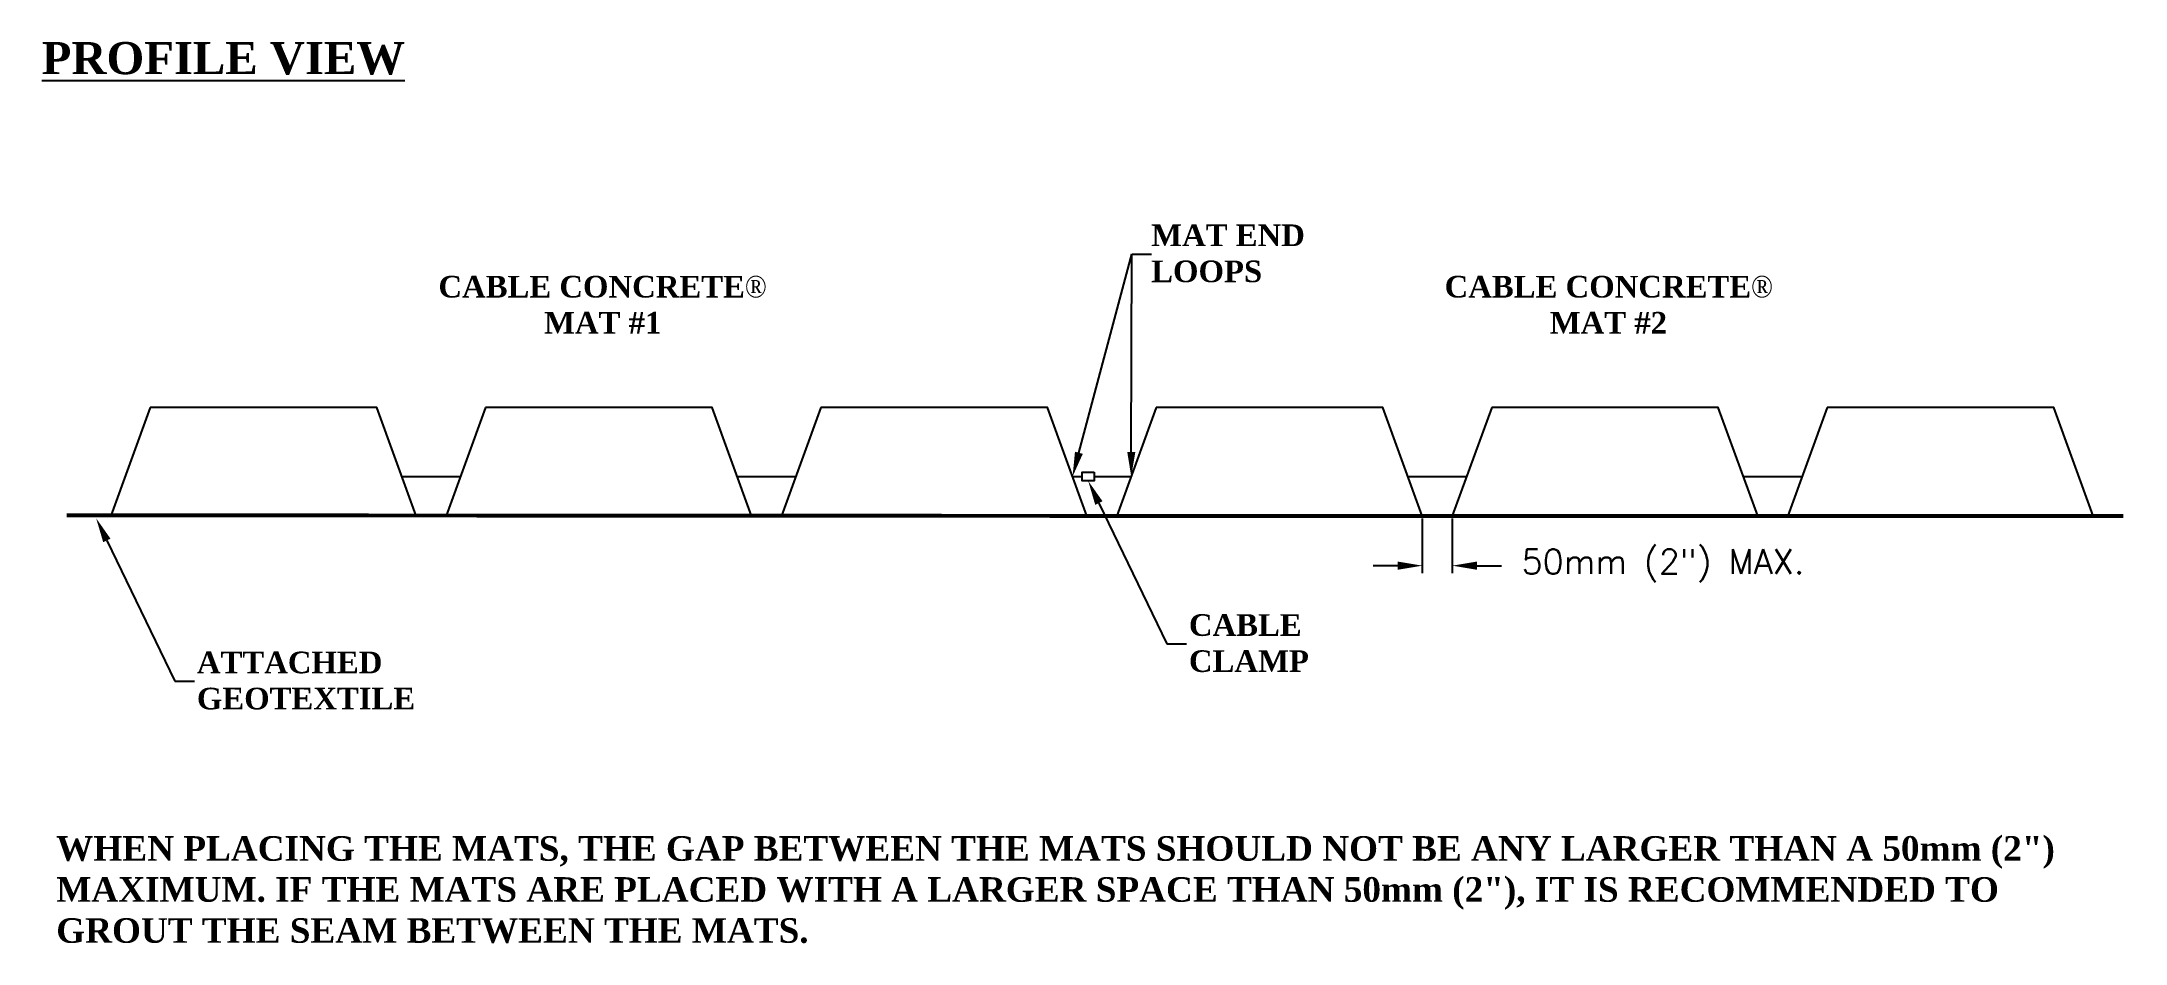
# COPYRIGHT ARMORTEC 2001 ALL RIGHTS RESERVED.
# Model space of a CAD drawing. Extents: x -18.2 to 56.4, y 1.9 to 74.
# Drawn here: x 5.7 to 56.4, y 52 to 74 of the extents above; entities that cross this region are included whole.
import ezdxf
from ezdxf import colors
from ezdxf.entities.mleader import LeaderData, LeaderLine
from ezdxf.math import Vec2, Vec3

# ---------------------------------------------------------------- set-up
doc = ezdxf.new("R2010")
doc.units = 0
doc.header["$MEASUREMENT"] = 0
doc.layers.get('0').update_dxf_attribs({"linetype": 'CONTINUOUS'})
doc.layers.get('DEFPOINTS').update_dxf_attribs({"linetype": 'CONTINUOUS'})
doc.layers.add('1', color=7, linetype='CONTINUOUS')
doc.styles.add('ROMANC', font='ROMANC')
doc.styles.add('ROMANS', font='ROMANS')
doc.dimstyles.get("Standard").update_dxf_attribs({"dimtxt": 0.18, "dimasz": 0.09, "dimexe": 0.18, "dimexo": 0.0625, "dimgap": 0.09, "dimtad": 0, "dimtih": 1, "dimtoh": 1, "dimdec": 4, "dimzin": 0, "dimdsep": 46, "dimtxsty": 'ROMANS', "dimcen": 0.09, "dimadec": 0, "dimazin": 0, "dimtfac": 1, "dimtdec": 4, "dimtofl": 0, "dimtmove": 0, "dimatfit": 3, "dimfxl": 1, "dimtolj": 1, "dimtzin": 0, "dimarcsym": 0})

msp = doc.modelspace()

# ---------------------------------------------------------------- texts
at = {"layer": '1', "linetype": 'Continuous', "attachment_point": 1, "style": 'ROMANC'}
for s, insert, char_height, width in [('{\\fTimes New Roman|b1|i0|c0|p18;\\LPROFILE VIEW}', (5.68474, 74.00308), 0.7841196, 20.64779), ('{\\fTimes New Roman|b1|i0|c0|p18;MAT END\\PLOOPS}', (32.71512, 69.55495), 0.528, 6.6494036), ('\\pi0.40586;{\\fTimes New Roman|b1|i0|c0|p18;CABLE CONCRETE\\fGaramond|b0|i0|c0|p18;®\\fTimes New Roman|b1|i0|c0|p18;\\P\\pi2.9786;MAT #1 }', (14.94418, 68.30083), 0.528, 8.6811333), ('\\pi0.40586;{\\fTimes New Roman|b1|i0|c0|p18;CABLE CONCRETE\\fGaramond|b0|i0|c0|p18;®\\fTimes New Roman|b1|i0|c0|p18;\\P\\pi2.9677;MAT #2 }', (39.4573, 68.30083), 0.528, 8.6811333), ('{\\fTimes New Roman|b1|i0|c0|p18;CABLE\\PCLAMP}', (33.63331, 60.05086), 0.528, 6.6494036), ('{\\fTimes New Roman|b1|i0|c0|p18;ATTACHED\\PGEOTEXTILE}', (9.46576, 59.13864), 0.528, 6.6494036), ('{\\fTimes New Roman|b1|i0|c0|p18;WHEN PLACING THE MATS, THE GAP BETWEEN THE MATS SHOULD NOT BE ANY LARGER THAN A 50mm (2") MAXIMUM. IF THE MATS ARE PLACED WITH A LARGER SPACE THAN 50mm (2"), IT IS RECOMMENDED TO GROUT THE SEAM BETWEEN THE MATS.}', (6.0388, 54.63933), 0.6, 50.4919582)]:
    msp.add_mtext(s, dxfattribs=dict(at, insert=insert, char_height=char_height, width=width))

# ---------------------------------------------------------------- blocks, each defined once
blk = doc.blocks.new('*D12')
at = {"color": 0, "lineweight": -2, "transparency": 16777216}
for p, q in [((39.32, 62.385), (39.32, 61.054)), ((40.051, 62.385), (40.051, 61.054)), ((38.72, 61.234), (38.12, 61.234)), ((40.651, 61.234), (41.251, 61.234))]:
    blk.add_line(p, q, dxfattribs=at)
at = {"color": 0, "transparency": 16777216}
for points in [[(38.72, 61.334), (38.72, 61.134), (39.32, 61.234)], [(40.651, 61.334), (40.651, 61.134), (40.051, 61.234)]]:
    blk.add_solid(points, dxfattribs=at)
at = {"layer": 'DEFPOINTS', "color": 0, "transparency": 16777216}
for p in [(39.32, 62.448), (40.051, 62.448), (40.051, 61.234)]:
    blk.add_point(p, dxfattribs=at)
at = {"color": 0, "transparency": 16777216, "insert": (45.184, 61.234), "char_height": 0.6, "attachment_point": 5, "style": 'ROMANS'}
blk.add_mtext('\\A1;50mm (2") MAX.', dxfattribs=at)

# ---------------------------------------------------------------- dimensions: what is measured, and where the dimension line sits
dim = msp.add_linear_dim(base=(40.05068, 61.23375), p1=(39.31964, 62.4478), p2=(40.05068, 62.4478), text='50mm (2") MAX.', dimstyle='Standard', override={"dimtxt": 0.6, "dimasz": 0.6, "dimtih": 0, "dimtoh": 0})
dim.commit()
dim.dimension.update_dxf_attribs({"geometry": '*D12', "text_midpoint": (45.18354, 61.23375)})

# ---------------------------------------------------------------- linework, layer by layer
for points in [[(8.32652, 65.0878), (7.36652, 62.4478), (14.80652, 62.4478), (13.84652, 65.0878)], [(16.49756, 65.0878), (15.53756, 62.4478), (22.97756, 62.4478), (22.01756, 65.0878)], [(24.6686, 65.0878), (23.7086, 62.4478), (31.1486, 62.4478), (30.1886, 65.0878)], [(32.83964, 65.0878), (31.87964, 62.4478), (39.31964, 62.4478), (38.35964, 65.0878)], [(41.01068, 65.0878), (40.05068, 62.4478), (47.49068, 62.4478), (46.53068, 65.0878)], [(49.18172, 65.0878), (48.22172, 62.4478), (55.66172, 62.4478), (54.70172, 65.0878)], [(31.32872, 63.51323), (31.32852, 63.30181), (31.03061, 63.30209), (31.0308, 63.51351)]]:
    msp.add_lwpolyline(points, close=True)
at = {"const_width": 0.048}
for points in [[(15.88665, 63.4078), (14.45743, 63.4078)], [(24.05769, 63.4078), (22.62847, 63.4078)], [(31.03071, 63.4078), (30.79951, 63.4078)], [(32.22873, 63.4078), (31.32862, 63.4078)], [(40.39977, 63.4078), (38.97055, 63.4078)], [(48.57081, 63.4078), (47.14159, 63.4078)]]:
    msp.add_lwpolyline(points, dxfattribs=at)
at = {"color": 5, "const_width": 0.096}
msp.add_lwpolyline([(56.39864, 62.4478), (31.87964, 62.4478), (6.29695, 62.46269)], dxfattribs=at)

msp.set_redraw_order([(e.dxf.handle, doc.entitydb.next_handle()) for e in msp.query("TEXT MTEXT ATTDEF DIMENSION ARC_DIMENSION")])  # texts and dimensions are drawn at this point

# ---------------------------------------------------------------- leaders
ml = msp.add_multileader_mtext('Standard')
ml.set_content('', color=256, style='ROMANS')
ml.set_leader_properties()
ml.build(insert=Vec2(0, 0))
ml.multileader.update_dxf_attribs({"text_right_attachment_type": 6, "dogleg_length": 1, "arrow_head_size": 0.6})
ctx = ml.context
ctx.base_point, ctx.char_height, ctx.arrow_head_size, ctx.landing_gap_size, ctx.plane_origin = Vec3(32.72133, 68.82649), 0.0864, 0.6, 0.0432, Vec3(29.17767, 71.47741)
ctx.right_attachment = 6
notes = []
notes.append((ctx, [(0, (1, 1, 0), (32.24133, 68.82649), (1, 0), 0.48, [(0, [(30.79951, 63.4078)], 0, [])])]))
ctx.mtext.insert, ctx.mtext.flow_direction = Vec3(32.76453, 68.86969), 5
ml = msp.add_multileader_mtext('Standard')
ml.set_content('', color=256, style='ROMANS')
ml.set_leader_properties()
ml.build(insert=Vec2(0, 0))
ml.multileader.update_dxf_attribs({"text_right_attachment_type": 6, "dogleg_length": 1, "arrow_head_size": 0.6})
ctx = ml.context
ctx.base_point, ctx.char_height, ctx.arrow_head_size, ctx.landing_gap_size, ctx.plane_origin = Vec3(32.72133, 68.82649), 0.0864, 0.6, 0.0432, Vec3(29.17767, 71.47741)
ctx.right_attachment = 6
notes.append((ctx, [(0, (1, 1, 0), (32.24133, 68.82649), (1, 0), 0.48, [(0, [(32.22873, 63.4078)], 0, [])])]))
ctx.mtext.insert, ctx.mtext.flow_direction = Vec3(32.76453, 68.86969), 5
ml = msp.add_multileader_mtext('Standard')
ml.set_content('', color=256, style='ROMANS')
ml.set_leader_properties()
ml.build(insert=Vec2(0, 0))
ml.multileader.update_dxf_attribs({"text_right_attachment_type": 6, "dogleg_length": 1, "arrow_head_size": 0.6})
ctx = ml.context
ctx.base_point, ctx.char_height, ctx.arrow_head_size, ctx.landing_gap_size, ctx.plane_origin = Vec3(33.57712, 59.32941), 0.0864, 0.6, 0.0432, Vec3(30.96432, 61.97411)
ctx.right_attachment = 6
notes.append((ctx, [(0, (1, 1, 0), (33.09712, 59.32941), (1, 0), 0.48, [(0, [(31.17956, 63.30195)], 0, [])])]))
ctx.mtext.insert, ctx.mtext.flow_direction = Vec3(33.62032, 59.37261), 5
ml = msp.add_multileader_mtext('Standard')
ml.set_content('', color=256, style='ROMANS')
ml.set_leader_properties()
ml.build(insert=Vec2(0, 0))
ml.multileader.update_dxf_attribs({"text_right_attachment_type": 6, "dogleg_length": 1, "arrow_head_size": 0.6})
ctx = ml.context
ctx.base_point, ctx.char_height, ctx.arrow_head_size, ctx.landing_gap_size, ctx.plane_origin = Vec3(9.40957, 58.4172), 0.0864, 0.6, 0.0432, Vec3(6.79677, 61.06189)
ctx.right_attachment = 6
notes.append((ctx, [(0, (1, 1, 0), (8.92957, 58.4172), (1, 0), 0.48, [(0, [(7.01201, 62.38973)], 0, [])])]))
ctx.mtext.insert, ctx.mtext.flow_direction = Vec3(9.45277, 58.4604), 5
for ctx, leaders in notes:
    for number, flags, end, landing, length, lines in leaders:
        leader = LeaderData()
        leader.index, (leader.has_last_leader_line, leader.has_dogleg_vector, leader.attachment_direction) = number, flags
        leader.last_leader_point, leader.dogleg_vector, leader.dogleg_length = Vec3(end), Vec3(landing), length
        for number, points, colour, breaks in lines:
            line = LeaderLine()
            line.index, line.vertices, line.color, line.breaks = number, Vec3.list(points), colors.encode_raw_color(colour), breaks
            leader.lines.append(line)
        ctx.leaders.append(leader)

doc.saveas('drawing.dxf')
